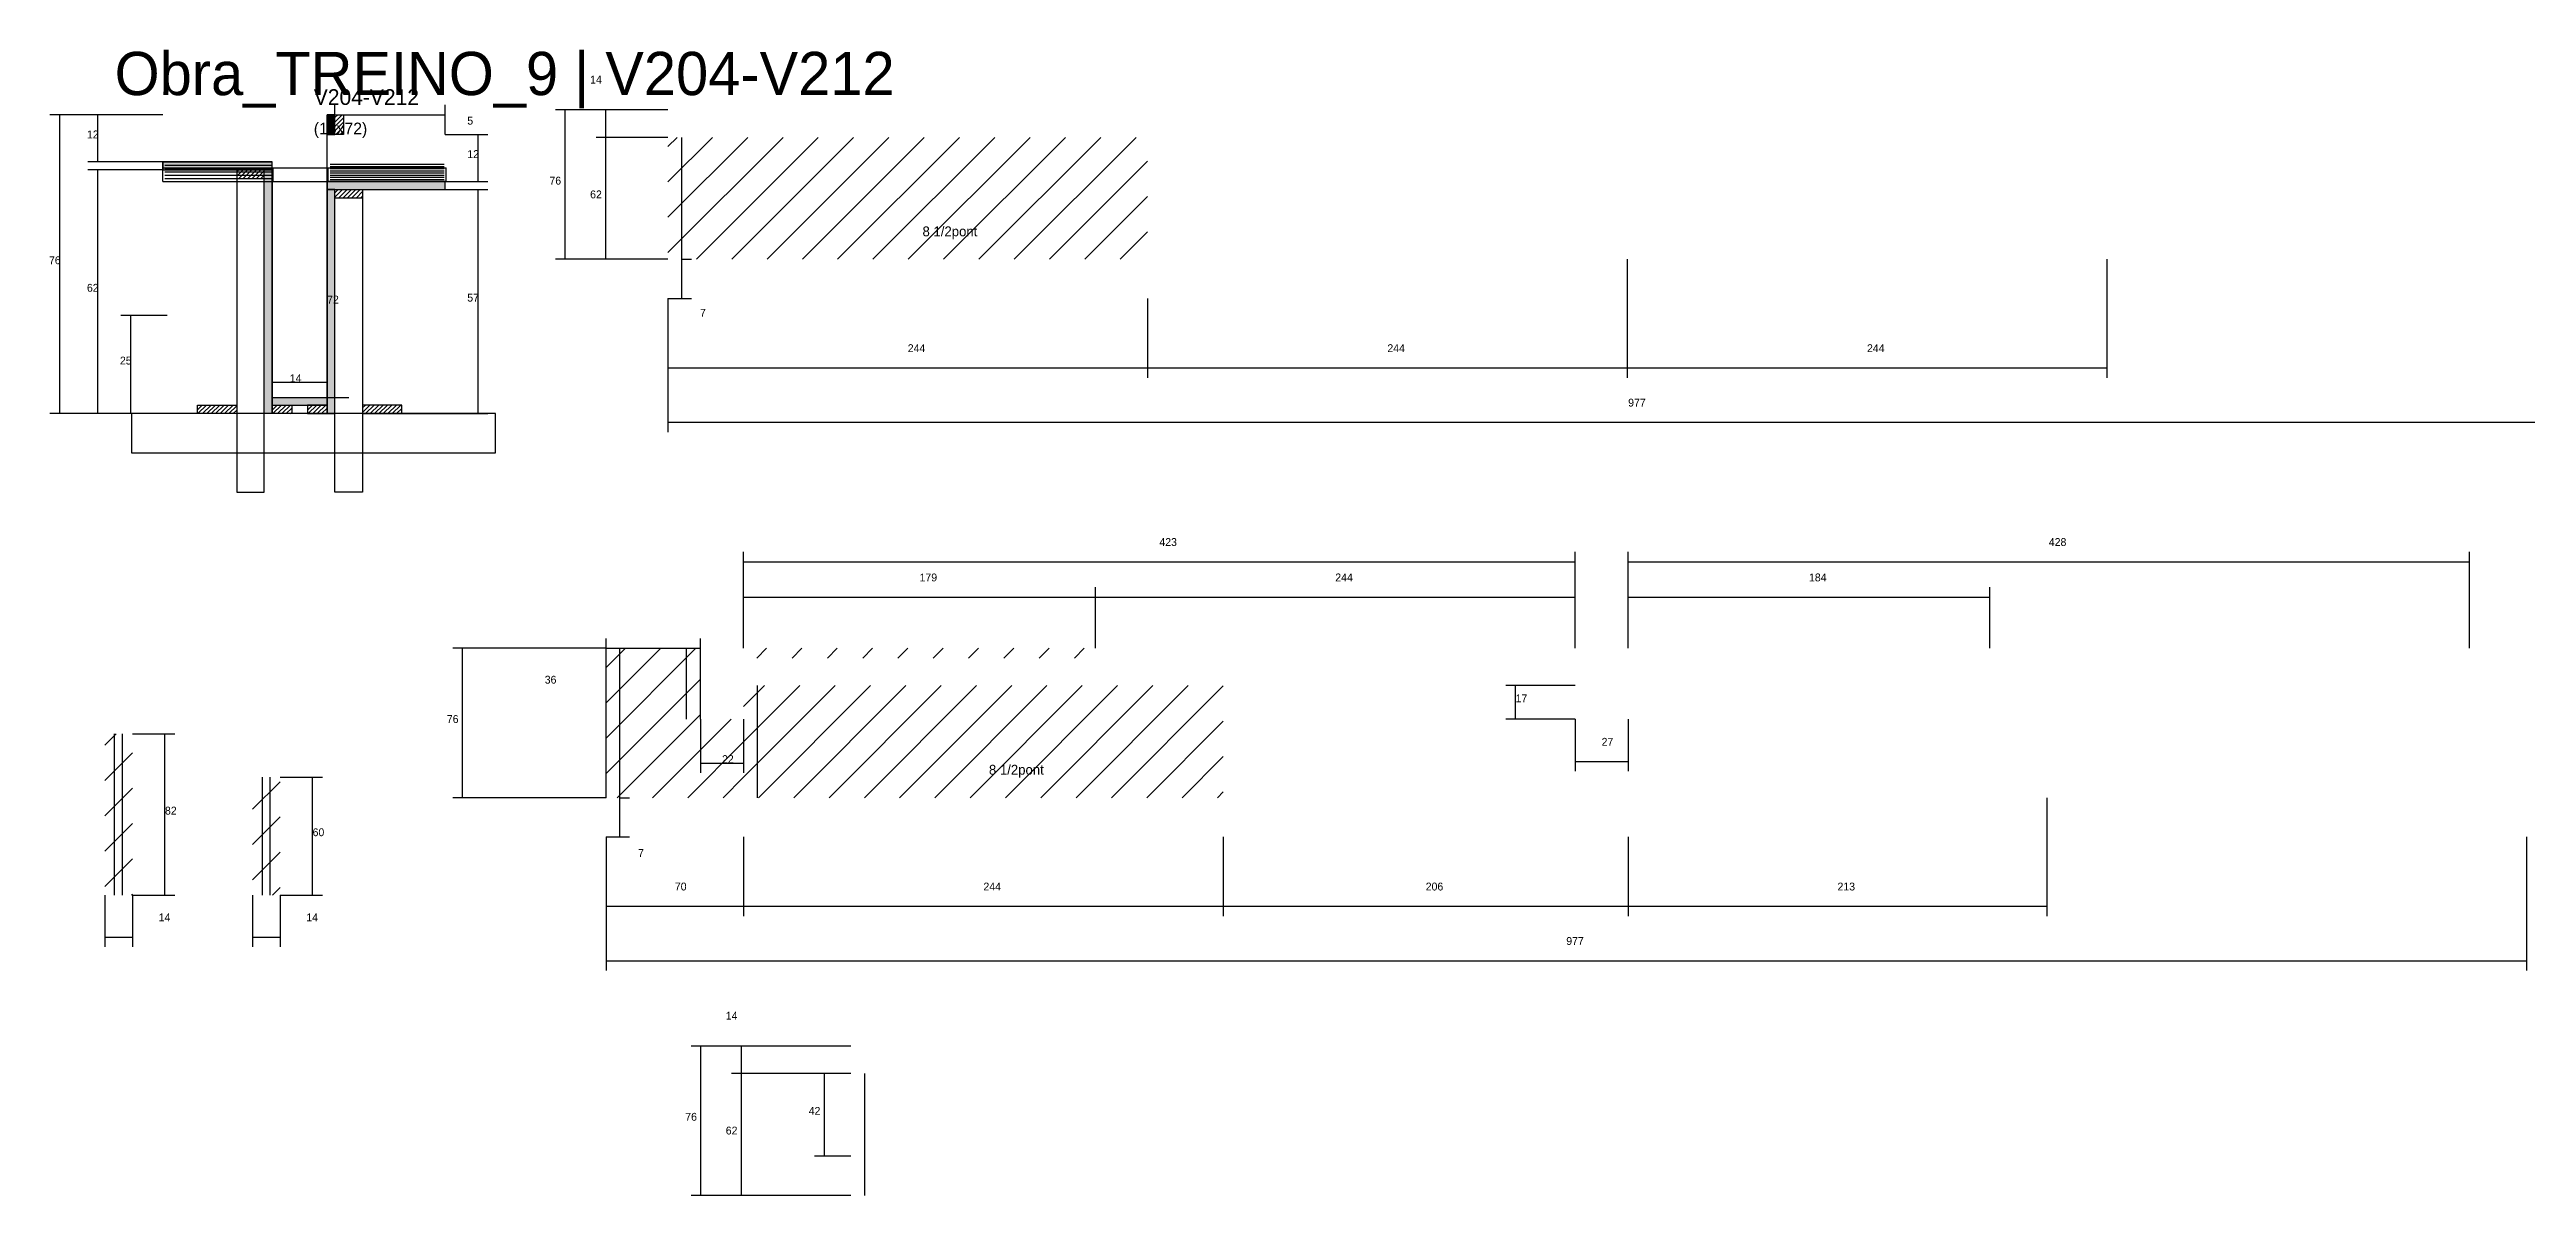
# Model space of a CAD drawing. Header units: metres. Extents: x -41 to 34800, y -36000 to 1848.
# Drawn here: x 31947 to 33207, y -33020 to -32437 of the extents above; entities that cross this region are included whole.
import ezdxf

# ---------------------------------------------------------------- set-up
doc = ezdxf.new("R2010")
doc.units = ezdxf.units.M
for name, color, linetype in [('COTA', 4, 'Continuous'), ('Cota Seção (2x)', 4, 'Continuous'), ('Hachura', 253, 'Continuous'), ('LABEL_ID', 3, 'Continuous'), ('Madeira', 126, 'Continuous'), ('NOMENCLATURA', 7, 'Continuous'), ('Painéis', 200, 'Continuous'), ('SARR_2.2x7', 40, 'Continuous'), ('SARR_EDITAR', 141, 'Continuous'), ('Texto Seção', 7, 'Continuous')]:
    doc.layers.add(name, color=color, linetype=linetype)

msp = doc.modelspace()

# ---------------------------------------------------------------- texts
at = {"layer": 'COTA'}
for s, p in [('14', (32221.9, -32454.1)), ('5', (32159.4, -32475)), ('12', (31965.9, -32482)), ('12', (32159.4, -32492)), ('76', (32201.2, -32505.5)), ('62', (32221.9, -32512.5)), ('76', (31946.6, -32546)), ('62', (31965.9, -32560)), ('57', (32159.4, -32565)), ('7', (32277.8, -32572.7)), ('244', (32383.5, -32590.7)), ('244', (32627.5, -32590.7)), ('244', (32871.5, -32590.7)), ('25', (31982.7, -32597)), ('977', (32750, -32618.4)), ('423', (32511.5, -32689.3)), ('428', (32964, -32689.3)), ('179', (32389.5, -32707.3)), ('244', (32601, -32707.3)), ('184', (32842, -32707.3)), ('36', (32198.8, -32759.3)), ('76', (32149, -32779.3)), ('17', (32692.7, -32768.8)), ('27', (32736.5, -32790.9)), ('22', (32289, -32799.7)), ('82', (32005.6, -32825.9)), ('60', (32080.7, -32836.9)), ('7', (32246.3, -32847.4)), ('70', (32265, -32864.5)), ('244', (32422, -32864.5)), ('206', (32647, -32864.5)), ('213', (32856.5, -32864.5)), ('14', (32002.4, -32880.2)), ('14', (32077.5, -32880.2)), ('977', (32718.5, -32892.2)), ('14', (32290.9, -32930.2)), ('42', (32333.1, -32978.6)), ('76', (32270.3, -32981.6)), ('62', (32290.9, -32988.6))]:
    msp.add_text(s, height=4, dxfattribs=at).set_placement(p)
at = {"layer": 'Cota Seção (2x)'}
for s, p in [('72', (32088.1, -32566)), ('14', (32069.1, -32606))]:
    msp.add_text(s, height=4, dxfattribs=at).set_placement(p)
at = {"layer": 'LABEL_ID'}
msp.add_text('Obra_TREINO_9 | V204-V212', height=22, dxfattribs=at).set_placement((31980, -32460))
at = {"layer": 'NOMENCLATURA'}
for p in [(32391, -32531.8), (32424.8, -32805.6)]:
    msp.add_text('8 1/2pont', height=5, dxfattribs=at).set_placement(p)
at = {"layer": 'Texto Seção'}
for s, height, p in [('V204-V212', 8, (32081.3, -32465)), ('(14x72)', 6, (32081.3, -32480))]:
    msp.add_text(s, height=height, dxfattribs=at).set_placement(p)

# ---------------------------------------------------------------- hatches: boundary and pattern name
at = {"layer": 'Hachura'}
h = msp.add_hatch(color=8, dxfattribs=at)
h.dxf.hatch_style = 1
h.paths.add_polyline_path([(32092.1, -32470), (32088.1, -32470), (32088.1, -32470), (32088.1, -32480), (32088.1, -32480), (32092.1, -32480), (32092.1, -32480), (32092.1, -32470)])
h = msp.add_hatch(dxfattribs=at)
h.set_pattern_fill('ANSI31', scale=0.5)
h.paths.add_polyline_path([(32096.5, -32480), (32092.1, -32480), (32092.1, -32480), (32092.1, -32470), (32092.1, -32470), (32096.5, -32470), (32096.5, -32470), (32096.5, -32480)])
h = msp.add_hatch(dxfattribs=at)
h.set_pattern_fill('ANSI31', scale=4)
h.paths.add_polyline_path([(32505.5, -32481.5), (32261.5, -32481.5), (32261.5, -32543.5), (32505.5, -32543.5)])
h = msp.add_hatch(color=8, dxfattribs=at)
h.dxf.hatch_style = 1
h.paths.add_polyline_path([(32060.1, -32498), (32060.1, -32494), (32060.1, -32494), (32004.5, -32494), (32004.5, -32494), (32004.5, -32498), (32004.5, -32498), (32060.1, -32498)])
h = msp.add_hatch(dxfattribs=at)
h.set_pattern_fill('ANSI31', scale=0.5)
h.paths.add_polyline_path([(32056.1, -32502.4), (32056.1, -32498), (32056.1, -32498), (32042.1, -32498), (32042.1, -32498), (32042.1, -32502.4), (32042.1, -32502.4), (32056.1, -32502.4)])
h = msp.add_hatch(color=8, dxfattribs=at)
h.dxf.hatch_style = 1
h.paths.add_polyline_path([(32056.1, -32498), (32060.1, -32498), (32060.1, -32498), (32060.1, -32622), (32060.1, -32622), (32056.1, -32622), (32056.1, -32622), (32056.1, -32498)])
h = msp.add_hatch(color=8, dxfattribs=at)
h.dxf.hatch_style = 1
h.paths.add_polyline_path([(32148.1, -32508), (32148.1, -32504), (32148.1, -32504), (32088.1, -32504), (32088.1, -32504), (32088.1, -32508), (32088.1, -32508), (32148.1, -32508)])
h = msp.add_hatch(color=8, dxfattribs=at)
h.dxf.hatch_style = 1
h.paths.add_polyline_path([(32092.1, -32508), (32088.1, -32508), (32088.1, -32508), (32088.1, -32622), (32088.1, -32622), (32092.1, -32622), (32092.1, -32622), (32092.1, -32508)])
h = msp.add_hatch(dxfattribs=at)
h.set_pattern_fill('ANSI31', scale=0.5)
h.paths.add_polyline_path([(32092.1, -32512.4), (32092.1, -32508), (32092.1, -32508), (32106.1, -32508), (32106.1, -32508), (32106.1, -32512.4), (32106.1, -32512.4), (32092.1, -32512.4)])
h = msp.add_hatch(dxfattribs=at)
h.set_pattern_fill('ANSI31', scale=0.5)
h.paths.add_polyline_path([(32022.1, -32622), (32022.1, -32617.6), (32022.1, -32617.6), (32042.1, -32617.6), (32042.1, -32617.6), (32042.1, -32622), (32042.1, -32622), (32022.1, -32622)])
h = msp.add_hatch(color=8, dxfattribs=at)
h.dxf.hatch_style = 1
h.paths.add_polyline_path([(32088.1, -32617.6), (32088.1, -32614), (32088.1, -32614), (32060.1, -32614), (32060.1, -32614), (32060.1, -32617.6), (32060.1, -32617.6), (32088.1, -32617.6)])
h = msp.add_hatch(dxfattribs=at)
h.set_pattern_fill('ANSI31', scale=0.5)
h.paths.add_polyline_path([(32060.1, -32622), (32060.1, -32617.6), (32060.1, -32617.6), (32070.1, -32617.6), (32070.1, -32617.6), (32070.1, -32622), (32070.1, -32622), (32060.1, -32622)])
h = msp.add_hatch(dxfattribs=at)
h.set_pattern_fill('ANSI31', scale=0.5)
h.paths.add_polyline_path([(32088.1, -32622), (32088.1, -32617.6), (32088.1, -32617.6), (32078.1, -32617.6), (32078.1, -32617.6), (32078.1, -32622), (32078.1, -32622), (32088.1, -32622)])
h = msp.add_hatch(dxfattribs=at)
h.set_pattern_fill('ANSI31', scale=0.5)
h.paths.add_polyline_path([(32126.1, -32622), (32126.1, -32617.6), (32126.1, -32617.6), (32106.1, -32617.6), (32106.1, -32617.6), (32106.1, -32622), (32106.1, -32622), (32126.1, -32622)])
h = msp.add_hatch(dxfattribs=at)
h.set_pattern_fill('ANSI31', scale=4)
h.paths.add_polyline_path([(32230, -32741.3), (32230, -32817.3), (32300, -32817.3), (32300, -32777.3), (32278, -32777.3), (32278, -32741.3)])
h = msp.add_hatch(dxfattribs=at)
h.set_pattern_fill('ANSI31', scale=4)
h.paths.add_polyline_path([(32300, -32741.3), (32300, -32746.3), (32479, -32746.3), (32479, -32741.3)])
h = msp.add_hatch(dxfattribs=at)
h.set_pattern_fill('ANSI31', scale=4)
h.paths.add_polyline_path([(32544, -32817.3), (32544, -32760.3), (32300, -32760.3), (32300, -32777.3), (32300, -32817.3)])
h = msp.add_hatch(dxfattribs=at)
h.set_pattern_fill('ANSI31', scale=4)
h.paths.add_polyline_path([(31989, -32784.9), (31975, -32784.9), (31975, -32866.9), (31989, -32866.9)])
h = msp.add_hatch(dxfattribs=at)
h.set_pattern_fill('ANSI31', scale=4)
h.paths.add_polyline_path([(32064.2, -32806.9), (32050.2, -32806.9), (32050.2, -32866.9), (32064.2, -32866.9)])

# ---------------------------------------------------------------- linework, layer by layer
at = {"layer": 'COTA'}
for p, q in [((32004.5, -32470), (31947.1, -32470)), ((31952.1, -32622), (31952.1, -32470)), ((32004.5, -32470), (31966.4, -32470)), ((31971.4, -32494), (31971.4, -32470)), ((32092.1, -32470), (32092.1, -32465)), ((32092.1, -32470), (32148.1, -32470)), ((32148.1, -32480), (32148.1, -32465)), ((32261.5, -32467.5), (32204.2, -32467.5)), ((32209.2, -32543.5), (32209.2, -32467.5)), ((32261.5, -32467.5), (32224.9, -32467.5)), ((32229.9, -32481.5), (32229.9, -32467.5)), ((32148.1, -32480), (32169.9, -32480)), ((32164.9, -32504), (32164.9, -32480)), ((32261.5, -32481.5), (32224.9, -32481.5)), ((32261.5, -32481.5), (32224.9, -32481.5)), ((32229.9, -32543.5), (32229.9, -32481.5)), ((32004.5, -32494), (31966.4, -32494)), ((32004.5, -32498), (31966.4, -32498)), ((31971.4, -32622), (31971.4, -32498)), ((32148.1, -32504), (32169.9, -32504)), ((32148.1, -32508), (32169.9, -32508)), ((32164.9, -32622), (32164.9, -32508)), ((32261.5, -32543.5), (32204.2, -32543.5)), ((32261.5, -32543.5), (32224.9, -32543.5)), ((32268.5, -32563.5), (32268.5, -32543.5)), ((32268.5, -32543.5), (32273.5, -32543.5)), ((32749.5, -32543.5), (32749.5, -32603.7)), ((32993.5, -32543.5), (32993.5, -32603.7)), ((32006.8, -32572), (31983.2, -32572)), ((31988.2, -32622), (31988.2, -32572)), ((32261.5, -32563.5), (32261.5, -32603.7)), ((32261.5, -32563.5), (32261.5, -32631.4)), ((32261.5, -32563.5), (32273.5, -32563.5)), ((32505.5, -32563.5), (32505.5, -32603.7)), ((32505.5, -32563.5), (32505.5, -32603.7)), ((32749.5, -32563.5), (32749.5, -32603.7)), ((32261.5, -32598.7), (32505.5, -32598.7)), ((32505.5, -32598.7), (32749.5, -32598.7)), ((32749.5, -32598.7), (32993.5, -32598.7)), ((32026.5, -32622), (31947.1, -32622)), ((32026.5, -32622), (31966.4, -32622)), ((32006.8, -32622), (31983.2, -32622)), ((32121.7, -32622), (32169.9, -32622)), ((32261.5, -32626.4), (33238.5, -32626.4)), ((32300, -32741.3), (32300, -32692.3)), ((32300, -32697.3), (32723, -32697.3)), ((32723, -32741.3), (32723, -32692.3)), ((32750, -32741.3), (32750, -32692.3)), ((32750, -32697.3), (33178, -32697.3)), ((33178, -32741.3), (33178, -32692.3)), ((32300, -32741.3), (32300, -32710.3)), ((32479, -32741.3), (32479, -32710.3)), ((32479, -32741.3), (32479, -32710.3)), ((32723, -32741.3), (32723, -32710.3)), ((32750, -32741.3), (32750, -32710.3)), ((32934, -32741.3), (32934, -32710.3)), ((32300, -32715.3), (32479, -32715.3)), ((32479, -32715.3), (32723, -32715.3)), ((32750, -32715.3), (32934, -32715.3)), ((32230, -32741.3), (32230, -32736.3)), ((32278, -32777.3), (32278, -32736.3)), ((32230, -32741.3), (32152, -32741.3)), ((32157, -32817.3), (32157, -32741.3)), ((32230, -32741.3), (32278, -32741.3)), ((32723, -32760.3), (32687.7, -32760.3)), ((32692.7, -32777.3), (32692.7, -32760.3)), ((31989, -32784.9), (32010.6, -32784.9)), ((32005.6, -32866.9), (32005.6, -32784.9)), ((32278, -32777.3), (32278, -32804.7)), ((32300, -32777.3), (32300, -32804.7)), ((32723, -32777.3), (32687.7, -32777.3)), ((32723, -32777.3), (32723, -32803.9)), ((32750, -32777.3), (32750, -32803.9)), ((32278, -32799.7), (32300, -32799.7)), ((32723, -32798.9), (32750, -32798.9)), ((32064.2, -32806.9), (32085.7, -32806.9)), ((32080.7, -32866.9), (32080.7, -32806.9)), ((32230, -32817.3), (32152, -32817.3)), ((32237, -32837.3), (32237, -32817.3)), ((32237, -32817.3), (32242, -32817.3)), ((32963, -32817.3), (32963, -32877.5)), ((32230, -32837.3), (32230, -32877.5)), ((32230, -32837.3), (32230, -32905.2)), ((32230, -32837.3), (32242, -32837.3)), ((32300, -32837.3), (32300, -32877.5)), ((32300, -32837.3), (32300, -32877.5)), ((32544, -32837.3), (32544, -32877.5)), ((32544, -32837.3), (32544, -32877.5)), ((32750, -32837.3), (32750, -32877.5)), ((32750, -32837.3), (32750, -32877.5)), ((33207, -32837.3), (33207, -32905.2)), ((31975, -32866.9), (31975, -32893.2)), ((31989, -32866.9), (32010.6, -32866.9)), ((31989, -32866.9), (31989, -32893.2)), ((32050.2, -32866.9), (32050.2, -32893.2)), ((32064.2, -32866.9), (32085.7, -32866.9)), ((32064.2, -32866.9), (32064.2, -32893.2)), ((32230, -32872.5), (32300, -32872.5)), ((32300, -32872.5), (32544, -32872.5)), ((32544, -32872.5), (32750, -32872.5)), ((32750, -32872.5), (32963, -32872.5)), ((31975, -32888.2), (31989, -32888.2)), ((32050.2, -32888.2), (32064.2, -32888.2)), ((32230, -32900.2), (33207, -32900.2)), ((32354.6, -32943.6), (32273.3, -32943.6)), ((32278.3, -33019.6), (32278.3, -32943.6)), ((32354.6, -32943.6), (32293.9, -32943.6)), ((32298.9, -32957.6), (32298.9, -32943.6)), ((32354.6, -32957.6), (32293.9, -32957.6)), ((32354.6, -32957.6), (32293.9, -32957.6)), ((32298.9, -33019.6), (32298.9, -32957.6)), ((32354.6, -32957.6), (32336.1, -32957.6)), ((32341.1, -32999.6), (32341.1, -32957.6)), ((32354.6, -32999.6), (32336.1, -32999.6)), ((32354.6, -33019.6), (32273.3, -33019.6)), ((32354.6, -33019.6), (32293.9, -33019.6))]:
    msp.add_line(p, q, dxfattribs=at)
at = {"layer": 'Cota Seção (2x)'}
for p, q in [((32088.1, -32614), (32088.1, -32470)), ((32088.1, -32470), (32093.1, -32470)), ((32060.1, -32622), (32060.1, -32601)), ((32060.1, -32606), (32088.1, -32606)), ((32088.1, -32622), (32088.1, -32601)), ((32099.1, -32614), (32083.1, -32614))]:
    msp.add_line(p, q, dxfattribs=at)
at = {"layer": 'Madeira'}
for points in [[(32096.5, -32480), (32092.1, -32480), (32092.1, -32470), (32096.5, -32470)], [(32056.1, -32502.4), (32056.1, -32498), (32042.1, -32498), (32042.1, -32502.4)], [(32056.1, -32498), (32042.1, -32498), (32042.1, -32662), (32056.1, -32662)], [(32092.1, -32512.4), (32092.1, -32508), (32106.1, -32508), (32106.1, -32512.4)], [(32092.1, -32508), (32106.1, -32508), (32106.1, -32662), (32092.1, -32662)], [(31988.6, -32642), (32173.8, -32642), (32173.8, -32622), (31988.6, -32622)], [(32022.1, -32622), (32022.1, -32617.6), (32042.1, -32617.6), (32042.1, -32622)], [(32060.1, -32622), (32060.1, -32617.6), (32070.1, -32617.6), (32070.1, -32622)], [(32088.1, -32622), (32088.1, -32617.6), (32078.1, -32617.6), (32078.1, -32622)], [(32126.1, -32622), (32126.1, -32617.6), (32106.1, -32617.6), (32106.1, -32622)]]:
    msp.add_lwpolyline(points, close=True, dxfattribs=at)
at = {"layer": 'Painéis'}
for p, q in [((32004.5, -32494), (32060.1, -32494)), ((32004.5, -32498), (32004.5, -32494)), ((32004.5, -32497), (32060.6, -32497)), ((32004.5, -32504), (32004.5, -32497)), ((32060.1, -32498), (32060.1, -32494)), ((32060.1, -32622), (32060.1, -32498)), ((32060.6, -32504), (32060.6, -32497)), ((32060.6, -32497), (32088.6, -32497)), ((32060.6, -32504), (32060.6, -32497)), ((32088.6, -32504), (32088.6, -32497)), ((32088.6, -32497), (32148.6, -32497)), ((32088.6, -32504), (32088.6, -32497)), ((32148.6, -32504), (32148.6, -32497)), ((32004.5, -32504), (32060.6, -32504)), ((32060.6, -32504), (32088.6, -32504)), ((32088.1, -32504), (32148.1, -32504)), ((32088.1, -32508), (32088.1, -32504)), ((32088.1, -32622), (32088.1, -32508)), ((32088.6, -32504), (32148.6, -32504)), ((32148.1, -32508), (32148.1, -32504))]:
    msp.add_line(p, q, dxfattribs=at)
for points in [[(32092.1, -32470), (32088.1, -32470), (32088.1, -32480), (32092.1, -32480)], [(32060.1, -32498), (32060.1, -32494), (32004.5, -32494), (32004.5, -32498)], [(32056.1, -32498), (32060.1, -32498), (32060.1, -32622), (32056.1, -32622)], [(32148.1, -32508), (32148.1, -32504), (32088.1, -32504), (32088.1, -32508)], [(32092.1, -32508), (32088.1, -32508), (32088.1, -32622), (32092.1, -32622)], [(32088.1, -32617.6), (32088.1, -32614), (32060.1, -32614), (32060.1, -32617.6)]]:
    msp.add_lwpolyline(points, close=True, dxfattribs=at)
msp.add_lwpolyline([(32230, -32817.3), (32230, -32741.3), (32278, -32741.3)], dxfattribs=at)
at = {"layer": 'SARR_2.2x7'}
for p, q in [((32268.5, -32543.5), (32268.5, -32481.5)), ((32005.5, -32495.67), (32059.6, -32495.67)), ((32005.5, -32497.33), (32059.6, -32497.33)), ((32089.6, -32495.11), (32147.6, -32495.11)), ((32089.6, -32496.22), (32147.6, -32496.22)), ((32089.6, -32497.33), (32147.6, -32497.33)), ((32089.6, -32498.44), (32147.6, -32498.44)), ((32005.5, -32499), (32059.6, -32499)), ((32005.5, -32500.67), (32059.6, -32500.67)), ((32005.5, -32502.33), (32059.6, -32502.33)), ((32089.6, -32499.56), (32147.6, -32499.56)), ((32089.6, -32500.67), (32147.6, -32500.67)), ((32089.6, -32501.78), (32147.6, -32501.78)), ((32089.6, -32502.89), (32147.6, -32502.89)), ((32237, -32817.3), (32237, -32741.3)), ((32271, -32777.3), (32271, -32741.3)), ((32307, -32817.3), (32307, -32760.3)), ((32361.6, -33019.6), (32361.6, -32957.6))]:
    msp.add_line(p, q, dxfattribs=at)
at = {"layer": 'SARR_EDITAR'}
for p, q in [((31980, -32866.9), (31980, -32784.9)), ((31984, -32866.9), (31984, -32784.9)), ((32055.2, -32866.9), (32055.2, -32806.9)), ((32059.2, -32866.9), (32059.2, -32806.9))]:
    msp.add_line(p, q, dxfattribs=at)

msp.set_redraw_order([(e.dxf.handle, doc.entitydb.next_handle()) for e in msp.query("TEXT MTEXT ATTDEF DIMENSION ARC_DIMENSION")])  # texts and dimensions are drawn at this point

doc.saveas('drawing.dxf')
